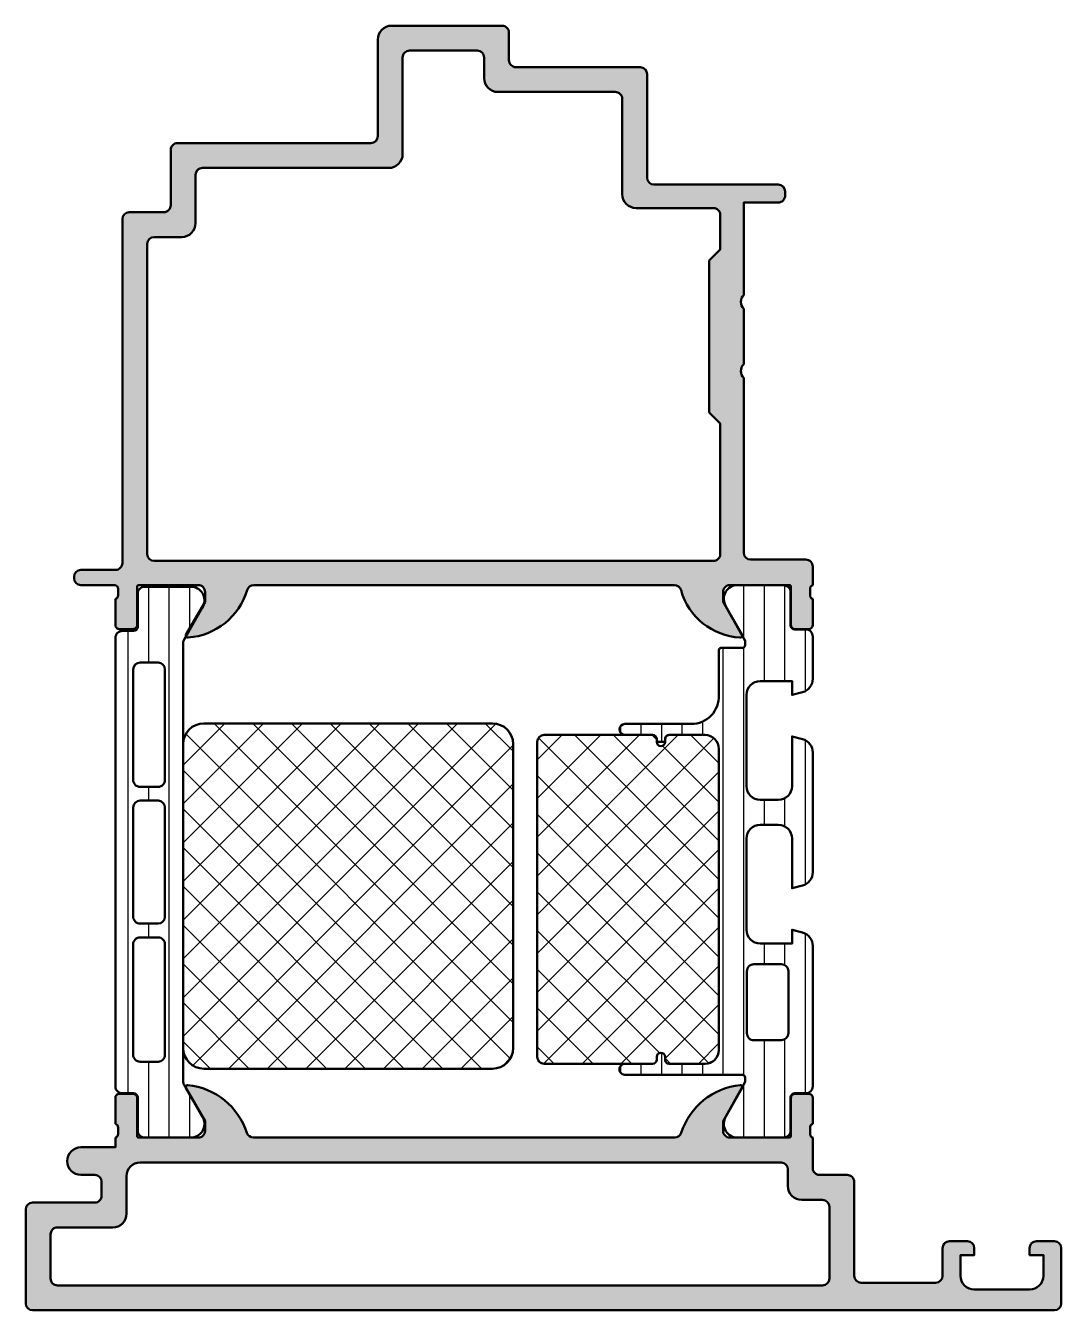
# Model space of a CAD drawing. Extents: x 0 to 75, y 0 to 93.
import ezdxf

# ---------------------------------------------------------------- set-up
doc = ezdxf.new("R2010")
doc.units = 0
for name, color, linetype, lineweight in [('0S-Alu contour', 7, 'Continuous', 50), ('0S-Alu hatch', 252, 'Continuous', 25), ('0S-Plastic contour', 254, 'Continuous', 50), ('0S-Plastic hatch', 253, 'Continuous', 25), ('0S-PT contour', 91, 'Continuous', 50), ('0S-PT hatch', 103, 'Continuous', 25)]:
    doc.layers.add(name, color=color, linetype=linetype, lineweight=lineweight)
pattern_1 = [(135, (0, 0), (-1.403165018917055, -1.403165018917055), []), (225, (0, 0), (1.403165018917055, -1.403165018917055), [])]
pattern_2 = [(90, (0, 0), (-1.4859, 0), [])]

# ---------------------------------------------------------------- blocks, each defined once
blk = doc.blocks.new('430200__979C007E_B01A_449A_A375_0BBC5652DAAC_')
at = {"layer": '0S-Alu hatch'}
h = blk.add_hatch(color=256, dxfattribs=at)
edge = h.paths.add_edge_path()
edge.add_arc((10.99997020338121, 83.99999452250694), 0.500000000000071, 89.99999999999511, 180)
edge.add_line((10.49997020338114, 83.99999452250698), (10.49997020338125, 79.99999689858555))
edge.add_ellipse((9.99997020338128, 79.99999689858556), major_axis=(-0.4999999999999716, 0), ratio=1, start_angle=89.99999999999511, end_angle=180, ccw=False)
edge.add_line((9.999970203381238, 79.4999968985856), (7.499970203379518, 79.49999689858564))
edge.add_arc((7.499970203379689, 78.9999968985856), 0.5000000000000427, 90.00000000001953, 180)
edge.add_line((6.999970203379646, 78.9999968985856), (6.99997020337966, 54.10003776919044))
edge.add_ellipse((6.499970203379575, 54.10003776919059), major_axis=(-0.5000000000000853, 0), ratio=1, start_angle=89.99999999998369, end_angle=180, ccw=False)
edge.add_line((6.499970203379433, 53.6000377691905), (3.999946203141007, 53.6000377691905))
edge.add_arc((3.999946203141007, 53.10003776919058), 0.499999999999929, 90, 180)
edge.add_line((3.499946203141078, 53.10003776919058), (3.499946203141092, 52.99999452250558))
edge.add_arc((3.999946203141007, 52.99999452250554), 0.499999999999929, 180, 269.9999999999968)
edge.add_line((3.999946203140979, 52.49999452250562), (6.492283576885441, 52.49999452250562))
edge.add_ellipse((6.413447130342404, 52.23247393051249), major_axis=(-0.2788950563274324, 0), ratio=1, start_angle=178.8354106259059, end_angle=253.58012358050928, ccw=False)
edge.add_line((6.692284576885451, 52.22680552251414), (6.692284576885455, 51.77321152251412))
edge.add_ellipse((6.413416481242308, 51.76755086303707), major_axis=(-0.2789255417371291, 0), ratio=1, start_angle=106.42459455535189, end_angle=181.1628700728853, ccw=False)
edge.add_line((6.492283576885455, 51.50000752251415), (6.492283576885441, 49.61999652250565))
edge.add_arc((6.792283576885481, 49.61999652250566), 0.3000000000000256, 180, 270.0000000000027)
edge.add_line((6.792283576885495, 49.31999652250564), (7.772257895928234, 49.31999652250562))
edge.add_arc((7.772257895928248, 49.61999652250561), 0.3000000000000043, 269.9999999999973, 360)
edge.add_line((8.072257895928251, 49.61999652250561), (8.072257895928232, 52.37999452250561))
edge.add_ellipse((8.192250266533703, 52.37999452250559), major_axis=(-0.1199923706054733, 0), ratio=1, start_angle=270, end_angle=360, ccw=False)
edge.add_line((8.192250266533703, 52.49998689311107), (12.49227594749093, 52.49998689311109))
edge.add_ellipse((12.49229138458409, 52.00000233038163), major_axis=(-0.4999845629677774, 0), ratio=1, start_angle=179.9991052558096, end_angle=270.0017690151891, ccw=False)
edge.add_line((12.9922759474909, 51.99999452250665), (12.99227594749092, 51.29998994486891))
edge.add_line((12.99227594749092, 51.29998994486891), (11.60403131858468, 48.8954718174275))
edge.add_arc((11.72787726737123, 48.83756328968648), 0.1367158243071119, 154.9399071397933, 284.928266631359)
edge.add_arc((11.41329615687943, 53.51625998439954), 4.823498731231913, 274.1587439554682, 343.4516124387958)
edge.add_ellipse((16.51629309892171, 51.99999452250605), major_axis=(-0.4999999999996334, 0), ratio=1, start_angle=270, end_angle=343.45161243879534, ccw=False)
edge.add_line((16.51629309892171, 52.49999452250567), (46.97895615396928, 52.49999452250571))
edge.add_ellipse((46.97895615396932, 51.99999452250584), major_axis=(-0.4999999999998721, 0), ratio=1, start_angle=195.5026065570997, end_angle=270.0000000000049, ccw=False)
edge.add_arc((51.97793307215786, 53.38657842917775), 4.687714830137119, 195.5026065570952, 266.9579243877493)
edge.add_arc((51.76728355279265, 48.83513971683902), 0.135158616301023, 253.6162103230132, 386.5152777472297)
edge.add_line((51.88822555767927, 48.89547944682195), (50.49998092877302, 51.29999757426335))
edge.add_line((50.49998092877302, 51.29999757426335), (50.49998092877302, 52.00000215190007))
edge.add_ellipse((50.99996549167984, 52.00000995977607), major_axis=(-0.4999845629677895, 0), ratio=1, start_angle=-90.00176901519148, end_angle=0.000894744190475194, ccw=False)
edge.add_line((50.99998092877303, 52.49999452250555), (55.299998772261, 52.50000197854602))
edge.add_ellipse((55.29999898033569, 52.38000197854621), major_axis=(-0.1200000000000002, 0), ratio=1, start_angle=180, end_angle=270.0000993483455, ccw=False)
edge.add_line((55.41999898033569, 52.38000197854621), (55.41999898033569, 49.62000415190008))
edge.add_arc((55.7199989803357, 49.62000415190007), 0.2999999999999971, 180, 270)
edge.add_line((55.7199989803357, 49.32000415190007), (56.69997329937848, 49.32000415190007))
edge.add_arc((56.69997329937847, 49.62000415190008), 0.3000000000000114, 270.0000000000013, 360)
edge.add_line((56.99997329937848, 49.62000415190008), (56.99997329937849, 51.50001515190858))
edge.add_ellipse((57.07884039502166, 51.76755849243154), major_axis=(-0.2789255417371599, 0), ratio=1, start_angle=-1.1628700728862214, end_angle=73.57540544464422, ccw=False)
edge.add_line((56.79997229937849, 51.77321915190859), (56.79997229937849, 52.22681315190858))
edge.add_ellipse((57.07880974592153, 52.23248155990695), major_axis=(-0.2788950563274377, 0), ratio=1, start_angle=-73.58012358050507, end_angle=1.16458937409692, ccw=False)
edge.add_line((56.99997329937848, 52.50000215190008), (56.99997020337954, 53.84999452250581))
edge.add_arc((56.49997020337957, 53.84999452250578), 0.4999999999999716, 0, 90.00000000000325)
edge.add_line((56.49997020337954, 54.34999452250576), (52.49997020337954, 54.34999452250576))
edge.add_ellipse((52.49997020337954, 54.84999452250575), major_axis=(-0.5, 0), ratio=1, start_angle=0, end_angle=90, ccw=False)
edge.add_line((51.99997020337954, 54.84999452250575), (51.99997020337954, 67.49999452250567))
edge.add_ellipse((52.52499715737217, 67.99999452250567), major_axis=(-0.7250195186467593, 0), ratio=1, start_angle=-43.60134995159302, end_angle=43.60134995159302, ccw=False)
edge.add_line((51.99997020337954, 68.49999452250567), (51.99997020337954, 72.49996705668546))
edge.add_ellipse((52.52499715737217, 72.99996705668546), major_axis=(-0.7250195186467593, 0), ratio=1, start_angle=-43.60134995159302, end_angle=43.60134995159302, ccw=False)
edge.add_line((51.99997020337954, 73.49996705668546), (51.99997020337954, 80.19999452250578))
edge.add_line((51.99997020337954, 80.19999452250578), (54.49997020337954, 80.19999452250578))
edge.add_arc((54.4999702033796, 80.69999452250572), 0.4999999999999432, 269.9999999999935, 360)
edge.add_line((54.99997020337954, 80.69999452250572), (54.99997020337954, 80.99999452250562))
edge.add_arc((54.49997020337951, 80.99999452250565), 0.5000000000000285, 0, 89.99999999999675)
edge.add_line((54.49997020337954, 81.49999452250566), (45.49997020337943, 81.49999452250566))
edge.add_ellipse((45.49997020337948, 81.99999452250562), major_axis=(-0.4999999999999432, 0), ratio=1, start_angle=0, end_angle=89.99999999999352, ccw=False)
edge.add_line((44.99997020337954, 81.99999452250562), (44.99997020337954, 89.49999452250567))
edge.add_arc((44.49997020337954, 89.49999452250567), 0.5, 0, 90)
edge.add_line((44.49997020337954, 89.99999452250567), (35.4999492548985, 89.99999452250573))
edge.add_ellipse((35.49994925489844, 90.49999452250579), major_axis=(-0.500000000000057, 0), ratio=1, start_angle=0, end_angle=90.00000000000648, ccw=False)
edge.add_line((34.99994925489839, 90.49999452250579), (34.99994925489838, 92.49999410449628))
edge.add_arc((34.49994925489832, 92.49999410449622), 0.500000000000057, 0, 90.0000000000057)
edge.add_line((34.49994925489827, 92.99999410449627), (26.49997020337944, 92.99999410449627))
edge.add_arc((26.49997020337943, 91.99999410449628), 1, 89.99999999999959, 180)
edge.add_line((25.49997020337943, 91.9999941044963), (25.49997020337943, 84.99999452250692))
edge.add_ellipse((24.99997020337954, 84.99999452250692), major_axis=(-0.4999999999998935, 0), ratio=1, start_angle=90, end_angle=180, ccw=False)
edge.add_line((24.99997020337954, 84.49999452250702), (10.99997020338125, 84.49999452250704))
edge = h.paths.add_edge_path()
edge.add_line((12.79997020338107, 82.69999452250703), (26.29997020337949, 82.69999452250708))
edge.add_arc((26.29997020337949, 83.69999452250707), 1, 270, 360)
edge.add_line((27.29997020337949, 83.69999452250707), (27.2999702033795, 90.69999410449661))
edge.add_ellipse((27.79997020337925, 90.6999941044966), major_axis=(-0.4999999999997442, 0), ratio=1, start_angle=269.9999999999854, end_angle=360, ccw=False)
edge.add_line((27.79997020337937, 91.19999410449633), (32.69994925489831, 91.1999941044962))
edge.add_ellipse((32.69994925489833, 90.69999410449613), major_axis=(-0.5000000000000924, 0), ratio=1, start_angle=180, end_angle=270.00000000000244, ccw=False)
edge.add_line((33.19994925489842, 90.69999410449613), (33.19994925489873, 89.19999452250552))
edge.add_arc((34.19994925489877, 89.1999945225057), 1.000000000000049, 180, 270)
edge.add_line((34.19994925489877, 88.19999452250568), (42.69997020337958, 88.19999452250568))
edge.add_ellipse((42.69997020337961, 87.6999945225057), major_axis=(-0.4999999999999716, 0), ratio=1, start_angle=180, end_angle=270.00000000000324, ccw=False)
edge.add_line((43.19997020337958, 87.6999945225057), (43.19997020337958, 80.79999452250568))
edge.add_arc((44.19997020337958, 80.79999452250568), 1, 180, 270.0000000000004)
edge.add_line((44.19997020337959, 79.79999452250568), (49.79997020337938, 79.79999452250574))
edge.add_ellipse((49.79997020337943, 79.29999452250568), major_axis=(-0.500000000000057, 0), ratio=1, start_angle=180, end_angle=270.0000000000065, ccw=False)
edge.add_line((50.29997020337949, 79.29999452250568), (50.29997020337938, 76.79998653952428))
edge.add_line((50.29997020337938, 76.79998653952428), (49.49997020337942, 75.99998653952478))
edge.add_line((49.49997020337942, 75.99998653952478), (49.49997020337931, 64.999980541162))
edge.add_line((49.49997020337931, 64.999980541162), (50.29997020337938, 64.19998054116245))
edge.add_line((50.29997020337938, 64.19998054116245), (50.29997020337961, 54.74999452250576))
edge.add_ellipse((49.79997020337961, 54.74999452250576), major_axis=(-0.5, 0), ratio=1, start_angle=89.9999999999992, end_angle=180, ccw=False)
edge.add_line((49.7999702033796, 54.24999452250576), (9.299970203379615, 54.24999452250575))
edge.add_ellipse((9.299970203379615, 54.74999452250575), major_axis=(-0.5, 0), ratio=1, start_angle=0, end_angle=90, ccw=False)
edge.add_line((8.799970203379615, 54.74999452250575), (8.799970203379502, 77.19999689858528))
edge.add_ellipse((9.299970203379587, 77.19999689858544), major_axis=(-0.5000000000000853, 0), ratio=1, start_angle=270.00000000001137, end_angle=360, ccw=False)
edge.add_line((9.299970203379488, 77.69999689858552), (11.29997020338139, 77.69999689858552))
edge.add_arc((11.2999702033814, 78.69999689858552), 1, 269.9999999999996, 360)
edge.add_line((12.2999702033814, 78.69999689858551), (12.29997020338118, 82.19999452250696))
edge.add_ellipse((12.79997020338119, 82.19999452250703), major_axis=(-0.5, 0), ratio=1, start_angle=270.00000000001387, end_angle=360, ccw=False)
at = {"layer": '0S-Alu contour', "color": 7}
for points in [[(34.49994925489827, 92.99999410449627), (26.49997020337944, 92.99999410449627)], [(34.99994925489839, 90.49999452250579), (34.99994925489838, 92.49999410449628)], [(25.49997020337943, 91.9999941044963), (25.49997020337943, 84.99999452250692)], [(27.79997020337937, 91.19999410449633), (32.69994925489831, 91.1999941044962)], [(27.29997020337949, 83.69999452250707), (27.2999702033795, 90.69999410449661)], [(33.19994925489842, 90.69999410449613), (33.19994925489873, 89.19999452250552)], [(44.49997020337954, 89.99999452250567), (35.4999492548985, 89.99999452250573)], [(44.99997020337954, 81.99999452250562), (44.99997020337954, 89.49999452250567)], [(34.19994925489877, 88.19999452250568), (42.69997020337958, 88.19999452250568)], [(43.19997020337958, 87.6999945225057), (43.19997020337958, 80.79999452250568)], [(10.49997020338114, 83.99999452250698), (10.49997020338125, 79.99999689858555)], [(24.99997020337954, 84.49999452250702), (10.99997020338125, 84.49999452250704)], [(12.2999702033814, 78.69999689858551), (12.29997020338118, 82.19999452250696)], [(12.79997020338107, 82.69999452250703), (26.29997020337949, 82.69999452250708)], [(54.49997020337954, 81.49999452250566), (45.49997020337943, 81.49999452250566)], [(54.99997020337954, 80.69999452250572), (54.99997020337954, 80.99999452250562)], [(51.99997020337954, 73.49996705668546), (51.99997020337954, 80.19999452250578), (54.49997020337954, 80.19999452250578)], [(9.999970203381238, 79.4999968985856), (7.499970203379518, 79.49999689858564)], [(44.19997020337959, 79.79999452250568), (49.79997020337938, 79.79999452250574)], [(50.29997020337949, 79.29999452250568), (50.29997020337938, 76.79998653952428), (49.49997020337942, 75.99998653952478), (49.49997020337931, 64.999980541162), (50.29997020337938, 64.19998054116245), (50.29997020337961, 54.74999452250576)], [(6.999970203379646, 78.9999968985856), (6.99997020337966, 54.10003776919044)], [(8.799970203379615, 54.74999452250575), (8.799970203379502, 77.19999689858528)], [(9.299970203379488, 77.69999689858552), (11.29997020338139, 77.69999689858552)], [(51.99997020337954, 68.49999452250567), (51.99997020337954, 72.49996705668546)], [(51.99997020337954, 54.84999452250575), (51.99997020337954, 67.49999452250567)], [(49.7999702033796, 54.24999452250576), (9.299970203379615, 54.24999452250575)], [(56.49997020337954, 54.34999452250576), (52.49997020337954, 54.34999452250576)], [(3.499946203141078, 53.10003776919058), (3.499946203141092, 52.99999452250558)], [(6.499970203379433, 53.6000377691905), (3.999946203141007, 53.6000377691905)], [(56.99997329937848, 52.50000215190008), (56.99997020337954, 53.84999452250581)], [(3.999946203140979, 52.49999452250562), (6.492283576885441, 52.49999452250562)], [(6.692284576885451, 52.22680552251414), (6.692284576885455, 51.77321152251412)], [(8.072257895928251, 49.61999652250561), (8.072257895928232, 52.37999452250561)], [(8.192250266533703, 52.49998689311107), (12.49227594749093, 52.49998689311109)], [(16.51629309892171, 52.49999452250567), (46.97895615396928, 52.49999452250571)], [(50.99998092877303, 52.49999452250555), (55.299998772261, 52.50000197854602)], [(55.41999898033569, 52.38000197854621), (55.41999898033569, 49.62000415190008)], [(56.79997229937849, 51.77321915190859), (56.79997229937849, 52.22681315190858)], [(6.492283576885455, 51.50000752251415), (6.492283576885441, 49.61999652250565)], [(12.9922759474909, 51.99999452250665), (12.99227594749092, 51.29998994486891), (11.60403131858468, 48.8954718174275)], [(51.88822555767927, 48.89547944682195), (50.49998092877302, 51.29999757426335), (50.49998092877302, 52.00000215190007)], [(56.99997329937848, 49.62000415190008), (56.99997329937849, 51.50001515190858)], [(6.792283576885495, 49.31999652250564), (7.772257895928234, 49.31999652250562)], [(55.7199989803357, 49.32000415190007), (56.69997329937848, 49.32000415190007)]]:
    blk.add_lwpolyline(points, dxfattribs=at)
for centre, radius, start, end in [((26.49997020337943, 91.99999410449628), 1, 89.99999999999959, 180), ((34.49994925489832, 92.49999410449622), 0.500000000000057, 0, 90.0000000000057), ((44.49997020337954, 89.49999452250567), 0.5, 0, 90), ((34.19994925489877, 89.1999945225057), 1.000000000000049, 180, 270), ((10.99997020338121, 83.99999452250694), 0.500000000000071, 89.99999999999511, 180), ((26.29997020337949, 83.69999452250707), 1, 270, 0), ((54.49997020337951, 80.99999452250565), 0.5000000000000285, 0, 89.99999999999675), ((44.19997020337958, 80.79999452250568), 1, 180, 270.0000000000004), ((54.4999702033796, 80.69999452250572), 0.4999999999999432, 269.9999999999935, 0), ((7.499970203379689, 78.9999968985856), 0.5000000000000427, 90.00000000001953, 180), ((11.2999702033814, 78.69999689858552), 1, 269.9999999999996, 0), ((56.49997020337957, 53.84999452250578), 0.4999999999999716, 0, 90.00000000000325), ((3.999946203141007, 53.10003776919058), 0.499999999999929, 90, 180), ((3.999946203141007, 52.99999452250554), 0.499999999999929, 180, 269.9999999999968), ((11.41329615687943, 53.51625998439954), 4.823498731231913, 274.1587439554682, 343.4516124387958), ((51.97793307215786, 53.38657842917775), 4.687714830137119, 195.5026065570952, 266.9579243877493), ((6.792283576885481, 49.61999652250566), 0.3000000000000256, 180, 270.0000000000027), ((7.772257895928248, 49.61999652250561), 0.3000000000000043, 269.9999999999973, 0), ((55.7199989803357, 49.62000415190007), 0.2999999999999971, 180, 270), ((56.69997329937847, 49.62000415190008), 0.3000000000000114, 270.0000000000013, 0), ((11.72787726737123, 48.83756328968648), 0.1367158243071119, 154.9399071397933, 284.928266631359), ((51.76728355279265, 48.83513971683902), 0.135158616301023, 253.6162103230132, 26.51527774722968)]:
    blk.add_arc(centre, radius, start, end, dxfattribs=at)
at = {"layer": '0S-Alu contour', "color": 7, "extrusion": (0, 0, -1)}
for centre, radius, start, end in [((-27.79997020337925, 90.6999941044966), 0.4999999999997442, 0, 90.00000000001462), ((-32.69994925489833, 90.69999410449613), 0.5000000000000924, 89.99999999999756, 180), ((-35.49994925489844, 90.49999452250579), 0.500000000000057, 269.9999999999935, 0), ((-42.69997020337961, 87.6999945225057), 0.4999999999999716, 89.99999999999675, 180), ((-24.99997020337954, 84.99999452250692), 0.4999999999998935, 180, 270), ((-12.79997020338119, 82.19999452250703), 0.5, 0, 89.99999999998616), ((-45.49997020337948, 81.99999452250562), 0.4999999999999432, 270.0000000000065, 0), ((-9.99997020338128, 79.99999689858556), 0.4999999999999716, 180, 270.0000000000049), ((-49.79997020337943, 79.29999452250568), 0.500000000000057, 89.99999999999349, 180), ((-9.299970203379587, 77.19999689858544), 0.5000000000000853, 0, 89.99999999998862), ((-52.52499715737217, 72.99996705668546), 0.7250195186467593, 316.398650048407, 43.60134995159298), ((-52.52499715737217, 67.99999452250567), 0.7250195186467593, 316.398650048407, 43.60134995159298), ((-6.499970203379575, 54.10003776919059), 0.5000000000000853, 180, 270.0000000000163), ((-9.299970203379615, 54.74999452250575), 0.5, 270, 0), ((-49.79997020337961, 54.74999452250576), 0.5, 180, 270.0000000000008), ((-52.49997020337954, 54.84999452250575), 0.5, 270, 0), ((-6.413447130342404, 52.23247393051249), 0.2788950563274324, 106.4198764194907, 181.1645893740941), ((-8.192250266533703, 52.37999452250559), 0.1199923706054733, 0, 90), ((-12.49229138458409, 52.00000233038163), 0.4999845629677774, 89.99823098481087, 180.0008947441905), ((-16.51629309892171, 51.99999452250605), 0.4999999999996334, 16.54838756120466, 90), ((-46.97895615396932, 51.99999452250584), 0.4999999999998721, 89.99999999999511, 164.4973934429003), ((-50.99996549167984, 52.00000995977607), 0.4999845629677895, 359.9991052558095, 90.00176901519157), ((-55.29999898033569, 52.38000197854621), 0.1200000000000002, 89.99990065165453, 180), ((-57.07880974592153, 52.23248155990695), 0.2788950563274378, 358.8354106259031, 73.58012358050505), ((-6.413416481242308, 51.76755086303707), 0.2789255417371291, 178.8371299271147, 253.5754054446481), ((-57.07884039502166, 51.76755849243154), 0.2789255417371599, 286.4245945553559, 1.162870072886224)]:
    blk.add_arc(centre, radius, start, end, dxfattribs=at)
blk = doc.blocks.new('430210__F0BE45FF_2A28_4E9E_BE11_847EA6BF73C6_')
at = {"layer": '0S-Alu hatch'}
h = blk.add_hatch(color=256, dxfattribs=at)
edge = h.paths.add_edge_path()
edge.add_arc((0.5000187241533496, 0.5000015256760056), 0.50000152567834, 180.0001748298294, 269.9998251709211)
edge.add_line((0.5000171984771669, 0), (74.49999999999994, 0))
edge.add_arc((74.49999999999989, 0.5000000000000498), 0.5000000000000498, 270.0000000000065, 360)
edge.add_line((74.99999999999994, 0.5000000000000498), (75.00000000000006, 4.500003639357033))
edge.add_arc((74.49996948242213, 4.499973121779114), 0.5000305185091918, 0.0034968434056635, 89.99650315717567)
edge.add_line((74.49999999999505, 5.000003639357041), (73.19998168944818, 5.000003639356978))
edge.add_arc((73.19996642949978, 4.500034153617221), 0.4999694859726372, 89.99825123199821, 180.0078688569588)
edge.add_line((72.69999694824226, 4.499965489077006), (72.69999694824259, 4.000003639356862))
edge.add_line((72.69999694824259, 4.000003639356862), (73.69999694824213, 4.000003639357033))
edge.add_line((73.69999694824213, 4.000003639357033), (73.6999969482427, 2.500003639357189))
edge.add_ellipse((72.69996548860193, 2.500035098997963), major_axis=(-1.000031460135605, 0), ratio=1, start_angle=90.00180244786429, end_angle=179.9981975521923, ccw=False)
edge.add_line((72.69999694824145, 1.500003639357196), (68.69999694823179, 1.500003639356989))
edge.add_ellipse((68.69999694824207, 2.500003639386371), major_axis=(-1.000000000029381, 0), ratio=1, start_angle=-0.0004371304394226172, end_angle=89.99999999941048, ccw=False)
edge.add_line((67.69999694824178, 2.500011268751799), (67.69999694824281, 4.000003639356934))
edge.add_line((67.69999694824281, 4.000003639356934), (68.69999694824213, 4.000003639357316))
edge.add_line((68.69999694824213, 4.000003639357316), (68.69999694824213, 4.500003639357316))
edge.add_arc((68.19996643066435, 4.499973121779028), 0.5000305185090497, 0.0034968434056635, 89.99650315719192)
edge.add_line((68.19999694823713, 5.000003639356813), (66.89999389648398, 5.000003639357089))
edge.add_arc((66.9000020584413, 4.499995477399986), 0.5000081620237196, 90.00093527614715, 179.999064723801)
edge.add_line((66.39999389648419, 4.500003639357763), (66.39999389648432, 2.500003639357771))
edge.add_ellipse((65.89996337890571, 2.500034156936038), major_axis=(-0.5000305185098739, 0), ratio=1, start_angle=90.00349684281127, end_angle=179.9965031565945, ccw=False)
edge.add_line((65.89999389647852, 2.00000363935743), (60.50000000000017, 2.000003639357146))
edge.add_ellipse((60.50000816195767, 2.500011801314883), major_axis=(-0.5000081620243533, 0), ratio=1, start_angle=0.0009352761990157887, end_angle=89.99906472383248, ccw=False)
edge.add_line((59.99999999999993, 2.500003639357105), (59.99999999999994, 9.30000669111523))
edge.add_arc((59.50001525855675, 9.300021949438667), 0.4999847416760091, 359.9982514715724, 450.0000000006009)
edge.add_line((59.50001525855151, 9.800006691114676), (57.50000762938967, 9.80000669111463))
edge.add_ellipse((57.49999237130399, 10.29999143284988), major_axis=(-0.4999847419680705, 0), ratio=1, start_angle=0.0008742896432067937, end_angle=90.00174850118287, ccw=False)
edge.add_line((57.00000762939414, 10.29998380346627), (56.9999732993785, 12.50000363935668))
edge.add_ellipse((57.07880974592151, 12.76752423134994), major_axis=(-0.2788950563275627, 0), ratio=1, start_angle=-1.1645893740691236, end_angle=73.58012358052179, ccw=False)
edge.add_line((56.79997229937833, 12.77319263934818), (56.79997229937857, 13.22678663934859))
edge.add_ellipse((57.07884039502153, 13.23244729882557), major_axis=(-0.2789255417369429, 0), ratio=1, start_angle=-73.57540544465832, end_angle=1.1628700728704757, ccw=False)
edge.add_line((56.99997329937848, 13.49999063934833), (56.9999732993786, 15.38000163935656))
edge.add_arc((56.69997329937834, 15.38000163935658), 0.3000000000002529, 0, 89.99999999998506)
edge.add_line((56.69997329937842, 15.68000163935683), (55.71999898033566, 15.68000163935687))
edge.add_arc((55.71999898033562, 15.38000163935684), 0.3000000000000274, 89.99999999999324, 180)
edge.add_line((55.4199989803356, 15.38000163935684), (55.41999898033584, 12.62000363935692))
edge.add_ellipse((55.29999898033605, 12.62000363935687), major_axis=(-0.1199999999997772, 0), ratio=1, start_angle=90, end_angle=180, ccw=False)
edge.add_line((55.29999898033605, 12.5000036393571), (50.99998092877291, 12.50000363935733))
edge.add_ellipse((50.99997060866233, 12.99999331924665), major_axis=(-0.4999896799958245, 0), ratio=1, start_angle=-0.001182622279827683, end_angle=90.00118262197037, ccw=False)
edge.add_line((50.49998092877301, 13.00000363935724), (50.49998092877348, 13.70000058759973))
edge.add_line((50.49998092877348, 13.70000058759973), (51.88822555767949, 16.10452634443516))
edge.add_arc((51.76126084461767, 16.16120783511873), 0.1390425465423611, 335.9423438028415, 455.631682767465)
edge.add_arc((52.23828222420859, 11.32371282553575), 5.000000000000168, 95.63168276745257, 162.2550624251312)
edge.add_ellipse((46.99995719539453, 13.00000363935724), major_axis=(-0.500000000000028, 0), ratio=1, start_angle=89.9999999999992, end_angle=162.2550624251308, ccw=False)
edge.add_line((46.99995719539452, 12.50000363935722), (16.49234549921854, 12.50000363935686))
edge.add_ellipse((16.49234549921852, 13.00000363935687), major_axis=(-0.500000000000016, 0), ratio=1, start_angle=17.744937574865276, end_angle=90.00000000000239, ccw=False)
edge.add_arc((11.25402047040438, 11.32371282553575), 5.000000000000144, 17.74493757486478, 84.36831723254684)
edge.add_arc((11.73104184999558, 16.1612078351186), 0.1390425465424376, 84.36831723263236, 204.0576561971473)
edge.add_line((11.60407713693366, 16.10452634443502), (12.99232176583992, 13.70000058759938))
edge.add_line((12.99232176583992, 13.70000058759938), (12.99232176583978, 13.00000363935707))
edge.add_ellipse((12.49233208595, 12.99999331924691), major_axis=(-0.4999896799962863, 0), ratio=1, start_angle=89.9988173780215, end_angle=180.0011826219717, ccw=False)
edge.add_line((12.49232176583935, 12.50000363935713), (8.192303714277202, 12.50000363935707))
edge.add_ellipse((8.192303714277173, 12.62000363935678), major_axis=(-0.119999999999715, 0), ratio=1, start_angle=0, end_angle=90.00000000001359, ccw=False)
edge.add_line((8.072303714277458, 12.62000363935678), (8.07230371427731, 15.38000163935702))
edge.add_arc((7.77230371427747, 15.38000163935701), 0.2999999999998408, 0, 90.00000000000273)
edge.add_line((7.772303714277455, 15.68000163935685), (6.792329395234943, 15.68000163935679))
edge.add_arc((6.792329395234858, 15.38000163935637), 0.3000000000004146, 89.99999999998371, 180)
edge.add_line((6.492329395234444, 15.38000163935637), (6.492329395234762, 13.49999063934835))
edge.add_ellipse((6.413462299591429, 13.23244729882546), major_axis=(-0.2789255417371496, 0), ratio=1, start_angle=178.8371299270794, end_angle=253.5754054446101, ccw=False)
edge.add_line((6.692330395234594, 13.22678663934823), (6.692330395234591, 12.77319263934839))
edge.add_ellipse((6.413492948691697, 12.7675242313499), major_axis=(-0.2788950563272838, 0), ratio=1, start_angle=106.4198764195121, end_angle=181.1645893741214, ccw=False)
edge.add_line((6.492329395234791, 12.50000363935696), (6.492329395234776, 11.80000305175778))
edge.add_line((6.492329395234776, 11.80000305175778), (4.000017198477294, 11.80000305175778))
edge.add_arc((4.000017198477991, 10.80000247955352), 1.000000572204259, 90.00000000003989, 269.9999344301847)
edge.add_line((4.000016054068169, 9.800001907349921), (5.000017770681921, 9.800000762938822))
edge.add_ellipse((5.000017198477351, 9.30000076293913), major_axis=(-0.5000000000000201, 0), ratio=1, start_angle=180, end_angle=269.9999344301863, ccw=False)
edge.add_line((5.500017198477371, 9.30000076293913), (5.500017198477451, 8.300000190734865))
edge.add_ellipse((5.000018880849538, 8.29999850836277), major_axis=(-0.4999983176307435, 0), ratio=1, start_angle=89.99980721371111, end_angle=180.000192786551, ccw=False)
edge.add_line((5.000017198477451, 7.800000190734858), (0.5000171984771243, 7.800000190734862))
edge.add_arc((0.5000188644719544, 7.299998524740233), 0.500001665997405, 90.00019090830882, 179.9998090904089)
edge.add_line((1.71984773251e-05, 7.300000190746253), (1.71984773374e-05, 0.5000000000000107))
edge = h.paths.add_edge_path()
edge.add_line((2.300016435537884, 6), (6.300016435537884, 6))
edge.add_arc((6.300016435537884, 7), 1, 270, 360)
edge.add_line((7.300016435537884, 7), (7.300016435537887, 9.700000587599355))
edge.add_ellipse((8.300016435537898, 9.700000587599355), major_axis=(-1.00000000000001, 0), ratio=1, start_angle=270.00000000000165, end_angle=360, ccw=False)
edge.add_line((8.30001643553787, 10.70000058759936), (54.70000762939413, 10.70000058759936))
edge.add_ellipse((54.70000762939413, 10.20000058759936), major_axis=(-0.5, 0), ratio=1, start_angle=180, end_angle=270, ccw=False)
edge.add_line((55.20000762939414, 10.20000058759936), (55.20000762939414, 9.000003639357168))
edge.add_arc((56.20000762939414, 9.000003639357168), 1.000000000000007, 180, 269.9999999999984)
edge.add_line((56.20000762939412, 8.000003639357164), (57.70000457854976, 8.000003639357132))
edge.add_ellipse((57.70000457854974, 7.500003639357124), major_axis=(-0.5000000000000071, 0), ratio=1, start_angle=180, end_angle=269.9999999999984, ccw=False)
edge.add_line((58.20000457854975, 7.500003639265829), (58.20000457760031, 2.299999952316287))
edge.add_ellipse((57.7000045776003, 2.299999952316287), major_axis=(-0.5000000000000038, 0), ratio=1, start_angle=90.0000000000008, end_angle=180, ccw=False)
edge.add_line((57.7000045776003, 1.799999952316284), (2.300016435537855, 1.799999952316291))
edge.add_ellipse((2.300015271342516, 2.299998788120909), major_axis=(-0.4999988358059735, 0), ratio=1, start_angle=-0.00013340742549416973, end_angle=90.00013340726957, ccw=False)
edge.add_line((1.800016435537898, 2.299999952316375), (1.800016435537884, 5.500000000002231))
edge.add_ellipse((2.300014992644904, 5.50000144289298), major_axis=(-0.4999985571091017, 0), ratio=1, start_angle=-90.0001653438332, end_angle=0.00016534357740738415, ccw=False)
at = {"layer": '0S-Alu contour', "color": 7}
for points in [[(11.60407713693366, 16.10452634443502), (12.99232176583992, 13.70000058759938), (12.99232176583978, 13.00000363935707)], [(50.49998092877301, 13.00000363935724), (50.49998092877348, 13.70000058759973), (51.88822555767949, 16.10452634443516)], [(6.492329395234444, 15.38000163935637), (6.492329395234762, 13.49999063934835)], [(7.772303714277455, 15.68000163935685), (6.792329395234943, 15.68000163935679)], [(8.072303714277458, 12.62000363935678), (8.07230371427731, 15.38000163935702)], [(55.4199989803356, 15.38000163935684), (55.41999898033584, 12.62000363935692)], [(56.69997329937842, 15.68000163935683), (55.71999898033566, 15.68000163935687)], [(56.99997329937848, 13.49999063934833), (56.9999732993786, 15.38000163935656)], [(6.692330395234594, 13.22678663934823), (6.692330395234591, 12.77319263934839)], [(56.79997229937833, 12.77319263934818), (56.79997229937857, 13.22678663934859)], [(6.492329395234791, 12.50000363935696), (6.492329395234776, 11.80000305175778), (4.000017198477294, 11.80000305175778)], [(12.49232176583935, 12.50000363935713), (8.192303714277202, 12.50000363935707)], [(46.99995719539452, 12.50000363935722), (16.49234549921854, 12.50000363935686)], [(55.29999898033605, 12.5000036393571), (50.99998092877291, 12.50000363935733)], [(57.00000762939414, 10.29998380346627), (56.9999732993785, 12.50000363935668)], [(8.30001643553787, 10.70000058759936), (54.70000762939413, 10.70000058759936)], [(4.000016054068169, 9.800001907349921), (5.000017770681921, 9.800000762938822)], [(7.300016435537884, 7), (7.300016435537887, 9.700000587599355)], [(55.20000762939414, 10.20000058759936), (55.20000762939414, 9.000003639357168)], [(59.50001525855151, 9.800006691114676), (57.50000762938967, 9.80000669111463)], [(5.500017198477371, 9.30000076293913), (5.500017198477451, 8.300000190734865)], [(59.99999999999993, 2.500003639357105), (59.99999999999994, 9.30000669111523)], [(5.000017198477451, 7.800000190734858), (0.5000171984771243, 7.800000190734862)], [(56.20000762939412, 8.000003639357164), (57.70000457854976, 8.000003639357132)], [(58.20000457854975, 7.500003639265829), (58.20000457760031, 2.299999952316287)], [(1.71984773251e-05, 7.300000190746253), (1.71984773374e-05, 0.5000000000000107)], [(2.300016435537884, 6), (6.300016435537884, 6)], [(1.800016435537898, 2.299999952316375), (1.800016435537884, 5.500000000002231)], [(68.19999694823713, 5.000003639356813), (66.89999389648398, 5.000003639357089)], [(74.49999999999505, 5.000003639357041), (73.19998168944818, 5.000003639356978)], [(66.39999389648419, 4.500003639357763), (66.39999389648432, 2.500003639357771)], [(67.69999694824178, 2.500011268751799), (67.69999694824281, 4.000003639356934), (68.69999694824213, 4.000003639357316), (68.69999694824213, 4.500003639357316)], [(72.69999694824226, 4.499965489077006), (72.69999694824259, 4.000003639356862), (73.69999694824213, 4.000003639357033), (73.6999969482427, 2.500003639357189)], [(74.99999999999994, 0.5000000000000498), (75.00000000000006, 4.500003639357033)], [(65.89999389647852, 2.00000363935743), (60.50000000000017, 2.000003639357146)], [(57.7000045776003, 1.799999952316284), (2.300016435537855, 1.799999952316291)], [(72.69999694824145, 1.500003639357196), (68.69999694823179, 1.500003639356989)], [(0.5000171984771669, 0), (74.49999999999994, 0)]]:
    blk.add_lwpolyline(points, dxfattribs=at)
for centre, radius, start, end in [((11.73104184999558, 16.1612078351186), 0.1390425465424376, 84.36831723263236, 204.0576561971473), ((11.25402047040438, 11.32371282553575), 5.000000000000144, 17.74493757486478, 84.36831723254684), ((52.23828222420859, 11.32371282553575), 5.000000000000168, 95.63168276745257, 162.2550624251312), ((51.76126084461767, 16.16120783511873), 0.1390425465423611, 335.9423438028415, 95.63168276746505), ((6.792329395234858, 15.38000163935637), 0.3000000000004146, 89.99999999998371, 180), ((7.77230371427747, 15.38000163935701), 0.2999999999998408, 0, 90.00000000000273), ((55.71999898033562, 15.38000163935684), 0.3000000000000274, 89.99999999999324, 180), ((56.69997329937834, 15.38000163935658), 0.3000000000002529, 0, 89.99999999998506), ((4.000017198477991, 10.80000247955352), 1.000000572204259, 90.00000000003989, 269.9999344301847), ((59.50001525855675, 9.300021949438667), 0.4999847416760091, 359.9982514715724, 90.00000000060092), ((56.20000762939414, 9.000003639357168), 1.000000000000007, 180, 269.9999999999984), ((0.5000188644719544, 7.299998524740233), 0.500001665997405, 90.00019090830882, 179.9998090904089), ((6.300016435537884, 7), 1, 270, 0), ((66.9000020584413, 4.499995477399986), 0.5000081620237196, 90.00093527614715, 179.999064723801), ((68.19996643066435, 4.499973121779028), 0.5000305185090497, 0.0034968434056635, 89.99650315719192), ((73.19996642949978, 4.500034153617221), 0.4999694859726372, 89.99825123199821, 180.0078688569588), ((74.49996948242213, 4.499973121779114), 0.5000305185091918, 0.0034968434056635, 89.99650315717567), ((0.5000187241533496, 0.5000015256760056), 0.50000152567834, 180.0001748298294, 269.9998251709211), ((74.49999999999989, 0.5000000000000498), 0.5000000000000498, 270.0000000000065, 0)]:
    blk.add_arc(centre, radius, start, end, dxfattribs=at)
at = {"layer": '0S-Alu contour', "color": 7, "extrusion": (0, 0, -1)}
for centre, radius, start, end in [((-6.413462299591429, 13.23244729882546), 0.2789255417371496, 106.4245945553899, 181.1628700729206), ((-57.07884039502153, 13.23244729882557), 0.2789255417369429, 358.8371299271295, 73.57540544465841), ((-6.413492948691697, 12.7675242313499), 0.2788950563272838, 178.8354106258786, 253.5801235804879), ((-8.192303714277173, 12.62000363935678), 0.119999999999715, 269.9999999999864, 0), ((-12.49233208595, 12.99999331924691), 0.4999896799962863, 179.9988173780283, 270.0011826219785), ((-16.49234549921852, 13.00000363935687), 0.500000000000016, 269.9999999999976, 342.2550624251347), ((-46.99995719539453, 13.00000363935724), 0.500000000000028, 197.7449375748693, 270.0000000000008), ((-50.99997060866233, 12.99999331924665), 0.4999896799958245, 269.9988173780296, 0.0011826222798784), ((-55.29999898033605, 12.62000363935687), 0.1199999999997772, 180, 270), ((-57.07880974592151, 12.76752423134994), 0.2788950563275627, 286.4198764194783, 1.164589374069069), ((-8.300016435537898, 9.700000587599355), 1.00000000000001, 0, 89.99999999999837), ((-54.70000762939413, 10.20000058759936), 0.5, 90, 180), ((-57.49999237130399, 10.29999143284988), 0.4999847419680705, 269.9982514988171, 359.9991257103568), ((-5.000017198477351, 9.30000076293913), 0.5000000000000201, 90.00006556981376, 180), ((-5.000018880849538, 8.29999850836277), 0.4999983176307435, 179.999807213449, 270.000192786289), ((-57.70000457854974, 7.500003639357124), 0.5000000000000071, 90.0000000000016, 180), ((-2.300014992644904, 5.50000144289298), 0.4999985571091018, 359.9998346564226, 90.00016534383327), ((-2.300015271342516, 2.299998788120909), 0.4999988358059735, 269.9998665927304, 0.0001334074255184), ((-57.7000045776003, 2.299999952316287), 0.5000000000000038, 180, 269.9999999999992), ((-60.50000816195767, 2.500011801314883), 0.5000081620243533, 270.0009352761675, 359.999064723801), ((-65.89996337890571, 2.500034156936038), 0.5000305185098739, 180.0034968434056, 269.9965031571887), ((-68.69999694824207, 2.500003639386371), 1.000000000029381, 270.0000000005895, 0.000437130439352), ((-72.69996548860193, 2.500035098997963), 1.000031460135605, 180.0018024478078, 269.9981975521357)]:
    blk.add_arc(centre, radius, start, end, dxfattribs=at)
blk = doc.blocks.new('430570__56AD6361_9ABE_49FE_ACBF_A295D1EBEDEF_')
at = {"layer": '0S-PT hatch'}
h = blk.add_hatch(dxfattribs=at)
h.set_pattern_fill('ANSI37', color=256, scale=0.625, angle=90, style=0)
h.set_pattern_definition(pattern_1)
edge = h.paths.add_edge_path()
edge.add_line((33.80238632050502, 42.49000363935698), (12.90235389557826, 42.49000363935697))
edge.add_arc((12.90235545690417, 40.99000207803155), 1.500001561326231, 90.00005963819488, 179.9999403579371)
edge.add_line((11.40235389557875, 40.99000363945873), (11.40235389557875, 18.99000363935697))
edge.add_arc((12.90235441297709, 18.99000415675532), 1.50000051739843, 180.0000197662889, 269.9999802368266)
edge.add_line((12.90235389557825, 17.49000363935698), (33.80238632050502, 17.49000363935697))
edge.add_arc((33.80238364527068, 18.99000631459131), 1.500002675236727, 270.0001021862424, 359.999897814315)
edge.add_line((35.30238632050502, 18.99000363937157), (35.30238632050502, 40.99000363935696))
edge.add_arc((33.80238260106287, 40.98999991991482), 1.500003719446766, 0.0001420731681082, 89.9998579281272)
at = {"layer": '0S-PT contour', "color": 7}
for points in [[(33.80238632050502, 42.49000363935698), (12.90235389557826, 42.49000363935697)], [(11.40235389557875, 40.99000363945873), (11.40235389557875, 18.99000363935697)], [(35.30238632050502, 18.99000363937157), (35.30238632050502, 40.99000363935696)], [(12.90235389557825, 17.49000363935698), (33.80238632050502, 17.49000363935697)]]:
    blk.add_lwpolyline(points, dxfattribs=at)
for centre, radius, start, end in [((12.90235545690417, 40.99000207803155), 1.500001561326231, 90.00005963819488, 179.9999403579371), ((33.80238260106287, 40.98999991991482), 1.500003719446766, 0.0001420731681082, 89.9998579281272), ((12.90235441297709, 18.99000415675532), 1.50000051739843, 180.0000197662889, 269.9999802368266), ((33.80238364527068, 18.99000631459131), 1.500002675236727, 270.0001021862424, 359.999897814315)]:
    blk.add_arc(centre, radius, start, end, dxfattribs=at)
blk = doc.blocks.new('284487__E8127C4D_6C71_4838_A0DD_4E5946B60EAC___B2D00313_FA80_408A_9BDA_5078C91FEB3A_')
at = {"layer": '0S-Plastic hatch'}
h = blk.add_hatch(dxfattribs=at)
h.set_pattern_fill('ANSI31', color=256, scale=0.4680000000000001, angle=45, style=0)
h.set_pattern_definition(pattern_2)
edge = h.paths.add_edge_path()
edge.add_ellipse((51.89996980170616, 16.85000365222554), major_axis=(-0.2000000000000455, 0), ratio=1, start_angle=180, end_angle=269.99999999996743, ccw=False)
edge.add_line((52.09996980170621, 16.85000365222548), (52.09996980170615, 16.54020689071716))
edge.add_line((52.09996980170615, 16.54020689071716), (50.71449175761046, 14.04045665222837))
edge.add_arc((51.55574440660179, 13.49982172695132), 0.9999960709244081, 147.2729839001637, 261.818391948107)
edge.add_line((51.41343375761056, 12.51000365222852), (54.88997525571005, 12.51000365222835))
edge.add_arc((54.88997789533508, 13.00999962966707), 0.4999959774456828, 269.9996975188198, 360.0003024817733)
edge.add_line((55.3899738727738, 13.01000226929726), (55.38964192237671, 15.41000065222811))
edge.add_ellipse((55.68964192237681, 15.41000065222825), major_axis=(-0.3000000000000966, 0), ratio=1, start_angle=270.00000000001626, end_angle=360, ccw=False)
edge.add_line((55.68964192237672, 15.71000065222835), (56.4999732407814, 15.71000065222829))
edge.add_arc((56.49997324078142, 16.21000065222838), 0.5000000000000906, 269.9999999999968, 359.9999878056732)
edge.add_line((56.9999732407815, 16.21000054581281), (56.99997328943618, 26.38102276788333))
edge.add_arc((55.99881161663785, 26.38023277080243), 1.001161984483901, 0.0452109688184296, 74.93720007260562)
edge.add_line((56.25899119778524, 27.34699639482317), (55.50001140042178, 27.54999932451033))
edge.add_line((55.50001140042178, 27.54999932451033), (55.50003428860503, 26.54999932451033))
edge.add_line((55.50003428860503, 26.54999932451033), (53.20001597805827, 26.54999932451044))
edge.add_ellipse((53.20012599887547, 27.55011392382987), major_axis=(-1.00011460537102, 0), ratio=1, start_angle=0.00674013653468819, end_angle=89.99369699386142, ccw=False)
edge.add_line((52.20001140042455, 27.54999627277368), (52.2000083486638, 34.15029804422026))
edge.add_ellipse((53.20011759948259, 34.15018039379245), major_axis=(-1.000109257738843, 0), ratio=1, start_angle=270.00630300613807, end_angle=359.99325986335714, ccw=False)
edge.add_line((53.20000757925368, 35.15028964547973), (54.50001522158936, 35.15028964547973))
edge.add_ellipse((54.49989710963646, 34.15015246407752), major_axis=(-1.000137188376469, 0), ratio=1, start_angle=180.0078588372284, end_angle=269.9932336118428, ccw=False)
edge.add_line((55.50003428860486, 34.15028964547922), (55.5000342886052, 30.55029577835727))
edge.add_line((55.5000342886052, 30.55029577835727), (56.25899119778466, 30.75322543321822))
edge.add_arc((55.99886619343069, 31.71999452686489), 1.001153084358505, 285.0597024764794, 359.9596735684652)
edge.add_line((57.00001902981597, 31.71928988634299), (57.00001902981592, 40.38127719103083))
edge.add_arc((55.9988264807746, 40.38048716958613), 1.001192860736494, 0.0452109688023067, 74.93720007260433)
edge.add_line((56.25901408596866, 41.34728060899969), (55.50003428860515, 41.55028353868696))
edge.add_line((55.50003428860515, 41.55028353868696), (55.50003428860486, 37.95028353869411))
edge.add_ellipse((54.49989710963663, 37.95042072009632), major_axis=(-1.000137188376308, 0), ratio=1, start_angle=90.00676638816373, end_angle=179.9921411627717, ccw=False)
edge.add_line((54.50001522158965, 36.95028353869427), (53.20000757925356, 36.95028353869428))
edge.add_ellipse((53.20011759948261, 37.95039279038148), major_axis=(-1.000109257738763, 0), ratio=1, start_angle=0.00674013653468819, end_angle=89.99369699385392, ccw=False)
edge.add_line((52.2000083486639, 37.95027513995437), (52.20000834866403, 44.55028353868714))
edge.add_ellipse((53.20012599921128, 44.55016588727121), major_axis=(-1.000117657467366, 0), ratio=1, start_angle=270.00630300614137, end_angle=359.9932598634653, ccw=False)
edge.add_line((53.20001597805827, 45.55028353868697), (55.50003428860486, 45.55028353868697))
edge.add_line((55.50003428860486, 45.55028353868697), (55.50001140042161, 44.55028353868708))
edge.add_line((55.50001140042161, 44.55028353868708), (56.25901408596837, 44.75322543321822))
edge.add_arc((55.99889979428157, 45.71995471263867), 1.001111854104478, 285.0597024764931, 359.9596735684833)
edge.add_line((57.00001140042303, 45.71925010113612), (57.00001140042303, 48.79000659943277))
edge.add_arc((56.500011400423, 48.79000659943274), 0.5000000000000356, 0, 90.00000000000244)
edge.add_line((56.50001140042298, 49.29000659943278), (55.68964192237655, 49.29000659943283))
edge.add_ellipse((55.68964192237655, 49.59000659943272), major_axis=(-0.2999999999998977, 0), ratio=1, start_angle=0, end_angle=90, ccw=False)
edge.add_line((55.38964192237665, 49.59000659943272), (55.38997387277373, 51.99000498236897))
edge.add_arc((54.88997789533513, 51.99000762199405), 0.4999959774455691, 359.9996975182267, 450.0003024811801)
edge.add_line((54.88997525571011, 52.49000359943265), (51.4134337576105, 52.49000359943265))
edge.add_arc((51.55574440660182, 51.50018552470982), 0.9999960709244552, 98.18160805189795, 212.7270160998361)
edge.add_line((50.71449175761046, 50.95955059943275), (52.09996980170626, 48.45980036094413))
edge.add_line((52.09996980170626, 48.45980036094413), (52.09996980170615, 48.15000359943564))
edge.add_ellipse((51.89996980170633, 48.15000359943535), major_axis=(-0.1999999999998181, 0), ratio=1, start_angle=90.00000000006509, end_angle=180, ccw=False)
edge.add_line((51.89996980170656, 47.95000359943553), (50.35001140042277, 47.9500035994357))
edge.add_arc((50.3500114004228, 47.8000035994357), 0.1500000000000057, 90.00000000001087, 180)
edge.add_line((50.20001140042279, 47.8000035994357), (50.20001140042302, 44.52997653265451))
edge.add_ellipse((48.20161144401186, 44.44999144519465), major_axis=(-2.000000000000017, 0), ratio=1, start_angle=90.00000000000142, end_angle=182.2920152210327, ccw=False)
edge.add_line((48.20161144401192, 42.44999144519463), (43.4000155757451, 42.44999144519418))
edge.add_arc((43.4000155757451, 42.04999754870981), 0.399993896484375, 90, 270)
edge.add_line((43.4000155757451, 41.65000365222543), (45.40001862750267, 41.65000365222481))
edge.add_ellipse((45.40001862750267, 41.35000365222485), major_axis=(-0.2999999999999545, 0), ratio=1, start_angle=180, end_angle=270, ccw=False)
edge.add_line((45.70001862750262, 41.35000365222485), (45.69999959881402, 41.15002805341901))
edge.add_line((45.69999959881402, 41.15002805341901), (46.30000947222931, 41.15000365222222))
edge.add_line((46.30000947222931, 41.15000365222222), (46.30000947222941, 41.35000365222468))
edge.add_ellipse((46.60000947222949, 41.35000365222474), major_axis=(-0.3000000000000682, 0), ratio=1, start_angle=270, end_angle=360, ccw=False)
edge.add_line((46.60000947222949, 41.65000365222481), (49.19999237173425, 41.65000363935648))
edge.add_ellipse((49.19997325570839, 40.65000365222558), major_axis=(-0.9999999873136168, 0), ratio=1, start_angle=180, end_angle=269.99890473238275, ccw=False)
edge.add_line((50.19997324302201, 40.65000365222558), (50.19997325571011, 18.84999144519462))
edge.add_ellipse((49.19997325571, 18.84999144519456), major_axis=(-1.000000000000113, 0), ratio=1, start_angle=89.99999999999022, end_angle=180, ccw=False)
edge.add_line((49.19997325570983, 17.84999144519445), (46.60000947222954, 17.84999144519439))
edge.add_ellipse((46.60000951589791, 18.14999143232569), major_axis=(-0.2999999871313004, 0), ratio=1, start_angle=0, end_angle=89.9999916599549, ccw=False)
edge.add_line((46.30000952876661, 18.14999143232569), (46.30000951589789, 18.34999143232567))
edge.add_arc((46.00001404986608, 18.34999144519709), 0.2999954223633381, 2.4148365395e-06, 180)
edge.add_line((45.70001862750274, 18.34999144519709), (45.70001862750274, 18.14999144519457))
edge.add_ellipse((45.40001862750261, 18.14999144519457), major_axis=(-0.300000000000125, 0), ratio=1, start_angle=90.00000000001091, end_angle=180, ccw=False)
edge.add_line((45.40001862750267, 17.84999144519445), (43.40001557574504, 17.84999144519445))
edge.add_arc((43.40001557574507, 17.44999754871007), 0.399993896484375, 90.00000000000406, 270.0000000000041)
edge.add_line((43.4000155757451, 17.0500036522257), (51.89996980170628, 17.05000365222559))
edge = h.paths.add_edge_path()
edge.add_ellipse((54.7317985310412, 24.55472765058134), major_axis=(-0.5000000000000134, 0), ratio=1, start_angle=179.9999569372959, end_angle=270.00000000000165, ccw=False)
edge.add_line((55.23179853104108, 24.55472727481747), (55.23179477340199, 20.05472727481758))
edge.add_ellipse((54.73179477340216, 20.05472765058143), major_axis=(-0.4999999999999681, 0), ratio=1, start_angle=90.00000000000648, end_angle=179.9999569457603, ccw=False)
edge.add_line((54.73179477340221, 19.55472765058146), (52.73179793572939, 19.55472765058146))
edge.add_ellipse((52.73179793572938, 20.05472765058145), major_axis=(-0.5, 0), ratio=1, start_angle=0, end_angle=90.0000000000008, ccw=False)
edge.add_line((52.23179793572938, 20.05472765058145), (52.23179793572938, 24.55472765058146))
edge.add_ellipse((52.73179793572933, 24.5547276505814), major_axis=(-0.4999999999999503, 0), ratio=1, start_angle=269.9999999999935, end_angle=360, ccw=False)
edge.add_line((52.73179793572939, 25.05472765058135), (54.73179853104119, 25.05472765058135))
at = {"layer": '0S-Alu contour', "color": 7}
for points in [[(52.23179793572938, 20.05472765058145), (52.23179793572938, 24.55472765058146)], [(52.73179793572939, 25.05472765058135), (54.73179853104119, 25.05472765058135)], [(55.23179853104108, 24.55472727481747), (55.23179477340199, 20.05472727481758)], [(54.73179477340221, 19.55472765058146), (52.73179793572939, 19.55472765058146)]]:
    blk.add_lwpolyline(points, dxfattribs=at)
at = {"layer": '0S-Alu contour', "color": 7, "extrusion": (0, 0, -1)}
for centre, radius, start, end in [((-52.73179793572933, 24.5547276505814), 0.4999999999999503, 0, 90.00000000000651), ((-54.7317985310412, 24.55472765058134), 0.5000000000000134, 89.99999999999837, 180.0000430627042), ((-52.73179793572938, 20.05472765058145), 0.5, 269.9999999999992, 0), ((-54.73179477340216, 20.05472765058143), 0.4999999999999681, 180.0000430542398, 269.9999999999935)]:
    blk.add_arc(centre, radius, start, end, dxfattribs=at)
at = {"layer": '0S-Plastic contour', "color": 7}
for points in [[(54.88997525571011, 52.49000359943265), (51.4134337576105, 52.49000359943265)], [(55.38964192237665, 49.59000659943272), (55.38997387277373, 51.99000498236897)], [(50.71449175761046, 50.95955059943275), (52.09996980170626, 48.45980036094413), (52.09996980170615, 48.15000359943564)], [(56.50001140042298, 49.29000659943278), (55.68964192237655, 49.29000659943283)], [(57.00001140042303, 45.71925010113612), (57.00001140042303, 48.79000659943277)], [(50.20001140042279, 47.8000035994357), (50.20001140042302, 44.52997653265451)], [(51.89996980170656, 47.95000359943553), (50.35001140042277, 47.9500035994357)], [(53.20001597805827, 45.55028353868697), (55.50003428860486, 45.55028353868697), (55.50001140042161, 44.55028353868708), (56.25901408596837, 44.75322543321822)], [(52.2000083486639, 37.95027513995437), (52.20000834866403, 44.55028353868714)], [(48.20161144401192, 42.44999144519463), (43.4000155757451, 42.44999144519418)], [(43.4000155757451, 41.65000365222543), (45.40001862750267, 41.65000365222481)], [(45.70001862750262, 41.35000365222485), (45.69999959881402, 41.15002805341901), (46.30000947222931, 41.15000365222222), (46.30000947222941, 41.35000365222468)], [(46.60000947222949, 41.65000365222481), (49.19999237173425, 41.65000363935648)], [(56.25901408596866, 41.34728060899969), (55.50003428860515, 41.55028353868696), (55.50003428860486, 37.95028353869411)], [(50.19997324302201, 40.65000365222558), (50.19997325571011, 18.84999144519462)], [(57.00001902981597, 31.71928988634299), (57.00001902981592, 40.38127719103083)], [(54.50001522158965, 36.95028353869427), (53.20000757925356, 36.95028353869428)], [(53.20000757925368, 35.15028964547973), (54.50001522158936, 35.15028964547973)], [(52.20001140042455, 27.54999627277368), (52.2000083486638, 34.15029804422026)], [(55.50003428860486, 34.15028964547922), (55.5000342886052, 30.55029577835727), (56.25899119778466, 30.75322543321822)], [(56.25899119778524, 27.34699639482317), (55.50001140042178, 27.54999932451033), (55.50003428860503, 26.54999932451033), (53.20001597805827, 26.54999932451044)], [(56.9999732407815, 16.21000054581281), (56.99997328943618, 26.38102276788333)], [(45.40001862750267, 17.84999144519445), (43.40001557574504, 17.84999144519445)], [(45.70001862750274, 18.34999144519709), (45.70001862750274, 18.14999144519457)], [(46.30000952876661, 18.14999143232569), (46.30000951589789, 18.34999143232567)], [(49.19997325570983, 17.84999144519445), (46.60000947222954, 17.84999144519439)], [(43.4000155757451, 17.0500036522257), (51.89996980170628, 17.05000365222559)], [(52.09996980170621, 16.85000365222548), (52.09996980170615, 16.54020689071716), (50.71449175761046, 14.04045665222837)], [(55.3899738727738, 13.01000226929726), (55.38964192237671, 15.41000065222811)], [(55.68964192237672, 15.71000065222835), (56.4999732407814, 15.71000065222829)], [(51.41343375761056, 12.51000365222852), (54.88997525571005, 12.51000365222835)]]:
    blk.add_lwpolyline(points, dxfattribs=at)
for centre, radius, start, end in [((51.55574440660182, 51.50018552470982), 0.9999960709244552, 98.18160805189795, 212.7270160998361), ((54.88997789533513, 51.99000762199405), 0.4999959774455691, 359.9996975182267, 90.00030248118019), ((56.500011400423, 48.79000659943274), 0.5000000000000356, 0, 90.00000000000244), ((50.3500114004228, 47.8000035994357), 0.1500000000000057, 90.00000000001087, 180), ((55.99889979428157, 45.71995471263867), 1.001111854104478, 285.0597024764931, 359.9596735684833), ((43.4000155757451, 42.04999754870981), 0.399993896484375, 90, 270), ((55.9988264807746, 40.38048716958613), 1.001192860736494, 0.0452109688023067, 74.93720007260433), ((55.99886619343069, 31.71999452686489), 1.001153084358505, 285.0597024764794, 359.9596735684652), ((55.99881161663785, 26.38023277080243), 1.001161984483901, 0.0452109688184296, 74.93720007260562), ((46.00001404986608, 18.34999144519709), 0.2999954223633381, 2.4148365395e-06, 180), ((43.40001557574507, 17.44999754871007), 0.399993896484375, 90.00000000000406, 270.0000000000041), ((56.49997324078142, 16.21000065222838), 0.5000000000000906, 269.9999999999968, 359.9999878056732), ((51.55574440660179, 13.49982172695132), 0.9999960709244081, 147.2729839001637, 261.818391948107), ((54.88997789533508, 13.00999962966707), 0.4999959774456828, 269.9996975188198, 0.0003024817733149)]:
    blk.add_arc(centre, radius, start, end, dxfattribs=at)
at = {"layer": '0S-Plastic contour', "color": 7, "extrusion": (0, 0, -1)}
for centre, radius, start, end in [((-55.68964192237655, 49.59000659943272), 0.2999999999998977, 270, 0), ((-51.89996980170633, 48.15000359943535), 0.1999999999998181, 180, 269.9999999999349), ((-53.20012599921128, 44.55016588727121), 1.000117657467366, 0.0067401365346983, 89.99369699385863), ((-48.20161144401186, 44.44999144519465), 2.000000000000017, 177.7079847789673, 269.9999999999986), ((-45.40001862750267, 41.35000365222485), 0.2999999999999545, 90, 180), ((-46.60000947222949, 41.35000365222474), 0.3000000000000682, 0, 90), ((-49.19997325570839, 40.65000365222558), 0.9999999873136168, 90.00109526761725, 180), ((-53.20011759948261, 37.95039279038148), 1.000109257738763, 270.0063030061462, 359.9932598634653), ((-54.49989710963663, 37.95042072009632), 1.000137188376308, 180.0078588372284, 269.9932336118363), ((-53.20011759948259, 34.15018039379245), 1.000109257738843, 0.0067401366428458, 89.9936969938619), ((-54.49989710963646, 34.15015246407752), 1.000137188376469, 90.00676638815717, 179.9921411627716), ((-53.20012599887547, 27.55011392382987), 1.00011460537102, 270.0063030061387, 359.9932598634653), ((-49.19997325571, 18.84999144519456), 1.000000000000113, 180, 270.0000000000098), ((-45.40001862750261, 18.14999144519457), 0.300000000000125, 180, 269.9999999999891), ((-46.60000951589791, 18.14999143232569), 0.2999999871313004, 270.0000083400451, 0), ((-51.89996980170616, 16.85000365222554), 0.2000000000000455, 90.00000000003257, 180), ((-55.68964192237681, 15.41000065222825), 0.3000000000000966, 0, 89.99999999998371)]:
    blk.add_arc(centre, radius, start, end, dxfattribs=at)
blk = doc.blocks.new('430570__21468F75_1DE6_4282_9F2A_36A84F48AC47_')
at = {"layer": '0S-PT hatch'}
h = blk.add_hatch(dxfattribs=at)
h.set_pattern_fill('ANSI37', color=256, scale=0.625, angle=90, style=0)
h.set_pattern_definition(pattern_1)
edge = h.paths.add_edge_path()
edge.add_arc((37.54946765048887, 18.35001475028321), 0.5000233185012436, 180.0026719163748, 269.9973280835012)
edge.add_line((37.54944433253132, 17.84999143232567), (45.40001867117126, 17.84999143232567))
edge.add_arc((45.40001867117126, 18.14999143232574), 0.3000000000000682, 270, 360)
edge.add_line((45.70001867117134, 18.14999143232574), (45.70001867117134, 18.34999143232567))
edge.add_ellipse((46.00001409353462, 18.34999143232567), major_axis=(-0.2999954223632812, 0), ratio=1, start_angle=180, end_angle=360, ccw=False)
edge.add_line((46.30000951589789, 18.34999143232567), (46.30000947222931, 18.14999144519457))
edge.add_arc((46.60000947222949, 18.14999144519457), 0.3000000000001819, 180, 270.0000000000108)
edge.add_line((46.60000947222954, 17.84999144519439), (49.20001144409155, 17.84999143232567))
edge.add_arc((49.20001144409155, 18.84999143232566), 0.9999999999999964, 270, 360)
edge.add_line((50.20001144409156, 18.84999143232566), (50.19999237173426, 40.65000363935648))
edge.add_arc((49.19999237173425, 40.65000363935648), 1, 0, 90)
edge.add_line((49.19999237173425, 41.65000363935648), (46.60000947222949, 41.65000365222481))
edge.add_arc((46.59994877022289, 41.35004531507235), 0.2999583271789784, 89.98840516062569, 180.0032971910303)
edge.add_line((46.29999044354059, 41.35002805341863), (46.29999044354059, 41.15002805341901))
edge.add_ellipse((45.99999502117731, 41.15002805341902), major_axis=(-0.2999954223632812, 0), ratio=1, start_angle=0, end_angle=180, ccw=False)
edge.add_line((45.69999959881402, 41.15002805341903), (45.70001862750262, 41.35000365222485))
edge.add_line((45.70001862750262, 41.35000365222485), (45.39999959881396, 41.65002805341901))
edge.add_line((45.39999959881396, 41.65002805341901), (37.54942526017402, 41.65002805341901))
edge.add_arc((37.54944857813161, 41.15000473546152), 0.5000233185011796, 90.0026719165045, 179.9973280836252)
edge.add_line((37.04942526017414, 41.15002805341799), (37.04944433253132, 18.34999143232567))
at = {"layer": '0S-PT contour', "color": 7}
for points in [[(37.04942526017414, 41.15002805341799), (37.04944433253132, 18.34999143232567)], [(45.69999959881402, 41.15002805341903), (45.70001862750262, 41.35000365222485), (45.39999959881396, 41.65002805341901), (37.54942526017402, 41.65002805341901)], [(46.29999044354059, 41.35002805341863), (46.29999044354059, 41.15002805341901)], [(49.19999237173425, 41.65000363935648), (46.60000947222949, 41.65000365222481)], [(50.20001144409156, 18.84999143232566), (50.19999237173426, 40.65000363935648)], [(37.54944433253132, 17.84999143232567), (45.40001867117126, 17.84999143232567)], [(45.70001867117134, 18.14999143232574), (45.70001867117134, 18.34999143232567)], [(46.30000951589789, 18.34999143232567), (46.30000947222931, 18.14999144519457)], [(46.60000947222954, 17.84999144519439), (49.20001144409155, 17.84999143232567)]]:
    blk.add_lwpolyline(points, dxfattribs=at)
for centre, radius, start, end in [((37.54944857813161, 41.15000473546152), 0.5000233185011796, 90.0026719165045, 179.9973280836252), ((46.59994877022289, 41.35004531507235), 0.2999583271789784, 89.98840516062569, 180.0032971910303), ((49.19999237173425, 40.65000363935648), 1, 0, 90), ((49.20001144409155, 18.84999143232566), 0.9999999999999964, 270, 0), ((37.54946765048887, 18.35001475028321), 0.5000233185012436, 180.0026719163748, 269.9973280835012), ((45.40001867117126, 18.14999143232574), 0.3000000000000682, 270, 0), ((46.60000947222949, 18.14999144519457), 0.3000000000001819, 180, 270.0000000000108)]:
    blk.add_arc(centre, radius, start, end, dxfattribs=at)
at = {"layer": '0S-PT contour', "color": 7, "extrusion": (0, 0, -1)}
for centre, start, end in [((-45.99999502117731, 41.15002805341902), 180, 0), ((-46.00001409353462, 18.34999143232567), 0, 180)]:
    blk.add_arc(centre, 0.2999954223632812, start, end, dxfattribs=at)
blk = doc.blocks.new('284487__22A66FA7_9799_4903_999B_895C8EF69D12___E2738ADB_E8B6_4E9D_8B37_C6619115A525_')
at = {"layer": '0S-Plastic hatch'}
h = blk.add_hatch(dxfattribs=at)
h.set_pattern_fill('ANSI31', color=256, scale=0.4680000000000001, angle=45, style=0)
h.set_pattern_definition(pattern_2)
edge = h.paths.add_edge_path()
edge.add_line((7.004614066441774, 49.18629975452884), (7.814945399775126, 49.18629975452885))
edge.add_arc((7.814945399775126, 49.48629975452885), 0.29999999999999, 270, 360)
edge.add_line((8.114945399775117, 49.48629975452885), (8.114613449378083, 51.88629813746517))
edge.add_ellipse((8.614609426816685, 51.88630077709025), major_axis=(-0.4999959774455691, 0), ratio=1, start_angle=-90.00030248118668, end_angle=0.0003024817733034979, ccw=False)
edge.add_line((8.614612066441765, 52.38629675452886), (12.09115356454129, 52.38629675452884))
edge.add_ellipse((11.9488429155499, 51.39647867980601), major_axis=(-0.9999960709244643, 0), ratio=1, start_angle=147.2729839001573, end_angle=261.81839194809845, ccw=False)
edge.add_line((12.79009556454122, 50.85584375452883), (11.47162585005463, 48.57218690777864))
edge.add_arc((11.90463856678525, 48.32218693347896), 0.500000000000271, 150.0000034006563, 179.9999400896623)
edge.add_line((11.40463856678525, 48.32218745629528), (11.40006922437126, 16.5741129376382))
edge.add_arc((11.90006922437132, 16.57411346040671), 0.5000000000003303, 180.0000598981694, 209.9999965993228)
edge.add_line((11.46705650764056, 16.32411348610715), (12.7855262221272, 14.04045663935697))
edge.add_ellipse((11.94427357313585, 13.49982171407982), major_axis=(-0.9999960709244806, 0), ratio=1, start_angle=98.18160805190018, end_angle=212.7270160998407, ccw=False)
edge.add_line((12.08658422212721, 12.51000363935696), (8.610042724027693, 12.51000363935695))
edge.add_ellipse((8.610040084402627, 13.00999961679554), major_axis=(-0.4999959774455531, 0), ratio=1, start_angle=-0.0003024817733034979, end_angle=90.00030248118509, ccw=False)
edge.add_line((8.110044106964041, 13.01000225642574), (8.110376057361066, 15.41000063935695))
edge.add_arc((7.810376057361054, 15.41000063935695), 0.3000000000000114, 0, 90)
edge.add_line((7.810376057361054, 15.71000063935696), (7.000044724027731, 15.71000063935697))
edge.add_ellipse((7.000042045118533, 16.20999796044777), major_axis=(-0.4999973210979755, 0), ratio=1, start_angle=-0.00030698238492732344, end_angle=90.00030698202619, ccw=False)
edge.add_line((6.500044724027734, 16.2100006393601), (6.504614066441774, 48.68629975452885))
edge.add_ellipse((7.004611387532577, 48.68630243343805), major_axis=(-0.499997321097979, 0), ratio=1, start_angle=-90.00030698202607, end_angle=0.00030698238492732344, ccw=False)
edge = h.paths.add_edge_path()
edge.add_arc((9.585666007721512, 38.3968748673213), 0.4999963606565677, 269.999582957409, 360.0004170428646)
edge.add_line((10.08566236836483, 38.39687850667797), (10.08566236836483, 46.39686019578187))
edge.add_arc((9.585647109575802, 46.39686019578708), 0.5000152587890341, 0, 90)
edge.add_line((9.585647109575802, 46.89687545457611), (8.285636428423402, 46.8968754545761))
edge.add_arc((8.285636428423402, 46.39689071336519), 0.4999847412109091, 90, 180)
edge.add_line((7.785651687212492, 46.39689071335999), (7.785651687212492, 38.39687850849097))
edge.add_arc((8.285651689300138, 38.39687850849097), 0.5000000020876457, 180, 270.0018991026162)
edge.add_line((8.285668262096946, 37.89687850667798), (9.585662368364837, 37.89687850667798))
edge = h.paths.add_edge_path()
edge.add_arc((9.585666007711055, 18.49687791943362), 0.4999963606566175, 269.9995829574155, 360.0004170428646)
edge.add_line((10.08566236835443, 18.49688155879025), (10.08566236835443, 26.49687850667796))
edge.add_arc((9.585666007711168, 26.49688214603473), 0.4999963606565109, 359.9995829571354, 450.0004170425943)
edge.add_line((9.585662368354463, 26.99687850667799), (8.285668262041725, 26.99687850667798))
edge.add_arc((8.285651689359412, 26.49687850479532), 0.5000000021573149, 89.9981009105044, 180)
edge.add_line((7.78565168720209, 26.49687850667278), (7.78565168720209, 18.49688156060323))
edge.add_arc((8.285651689289722, 18.49688156060323), 0.5000000020876314, 180, 270.0018991026179)
edge.add_line((8.285668262086546, 17.99688155879025), (9.585662368354434, 17.99688155879025))
edge = h.paths.add_edge_path()
edge.add_arc((9.585662368364822, 28.49687850667799), 0.5000000000000107, 270.0000000011936, 360)
edge.add_line((10.08566236836483, 28.49687850667279), (10.08566236836483, 36.39687850667279))
edge.add_arc((9.585662368364837, 36.396878506678), 0.5, 0, 90)
edge.add_line((9.585662368364837, 36.89687850667798), (8.285651687212493, 36.89687850667798))
edge.add_arc((8.285651687212493, 36.39687850667798), 0.5, 90, 180)
edge.add_line((7.785651687212492, 36.39687850667278), (7.785651687212492, 28.49687850667797))
edge.add_arc((8.285651687212493, 28.49687850667797), 0.5, 180, 270.000000001192)
edge.add_line((8.285651687222895, 27.99687850667798), (9.585662368375239, 27.99687850667798))
at = {"layer": '0S-Alu contour', "color": 7}
for points in [[(9.585647109575802, 46.89687545457611), (8.285636428423402, 46.8968754545761)], [(7.785651687212492, 46.39689071335999), (7.785651687212492, 38.39687850849097)], [(10.08566236836483, 38.39687850667797), (10.08566236836483, 46.39686019578187)], [(8.285668262096946, 37.89687850667798), (9.585662368364837, 37.89687850667798)], [(7.785651687212492, 36.39687850667278), (7.785651687212492, 28.49687850667797)], [(9.585662368364837, 36.89687850667798), (8.285651687212493, 36.89687850667798)], [(10.08566236836483, 28.49687850667279), (10.08566236836483, 36.39687850667279)], [(8.285651687222895, 27.99687850667798), (9.585662368375239, 27.99687850667798)], [(9.585662368354463, 26.99687850667799), (8.285668262041725, 26.99687850667798)], [(7.78565168720209, 26.49687850667278), (7.78565168720209, 18.49688156060323)], [(10.08566236835443, 18.49688155879025), (10.08566236835443, 26.49687850667796)], [(8.285668262086546, 17.99688155879025), (9.585662368354434, 17.99688155879025)]]:
    blk.add_lwpolyline(points, dxfattribs=at)
for centre, radius, start, end in [((8.285636428423402, 46.39689071336519), 0.4999847412109091, 90, 180), ((9.585647109575802, 46.39686019578708), 0.5000152587890341, 0, 90), ((8.285651689300138, 38.39687850849097), 0.5000000020876457, 180, 270.0018991026162), ((9.585666007721512, 38.3968748673213), 0.4999963606565677, 269.999582957409, 0.0004170428646345), ((8.285651687212493, 36.39687850667798), 0.5, 90, 180), ((9.585662368364837, 36.396878506678), 0.5, 0, 90), ((8.285651687212493, 28.49687850667797), 0.5, 180, 270.000000001192), ((9.585662368364822, 28.49687850667799), 0.5000000000000107, 270.0000000011936, 0), ((8.285651689359412, 26.49687850479532), 0.5000000021573149, 89.9981009105044, 180), ((9.585666007711168, 26.49688214603473), 0.4999963606565109, 359.9995829571354, 90.0004170425943), ((8.285651689289722, 18.49688156060323), 0.5000000020876314, 180, 270.0018991026179), ((9.585666007711055, 18.49687791943362), 0.4999963606566175, 269.9995829574155, 0.0004170428646345)]:
    blk.add_arc(centre, radius, start, end, dxfattribs=at)
at = {"layer": '0S-Plastic contour', "color": 7}
for points in [[(8.614612066441765, 52.38629675452886), (12.09115356454129, 52.38629675452884)], [(8.114945399775117, 49.48629975452885), (8.114613449378083, 51.88629813746517)], [(12.79009556454122, 50.85584375452883), (11.47162585005463, 48.57218690777864)], [(6.500044724027734, 16.2100006393601), (6.504614066441774, 48.68629975452885)], [(7.004614066441774, 49.18629975452884), (7.814945399775126, 49.18629975452885)], [(11.40463856678525, 48.32218745629528), (11.40006922437126, 16.5741129376382)], [(11.46705650764056, 16.32411348610715), (12.7855262221272, 14.04045663935697)], [(7.810376057361054, 15.71000063935696), (7.000044724027731, 15.71000063935697)], [(8.110044106964041, 13.01000225642574), (8.110376057361066, 15.41000063935695)], [(12.08658422212721, 12.51000363935696), (8.610042724027693, 12.51000363935695)]]:
    blk.add_lwpolyline(points, dxfattribs=at)
at = {"layer": '0S-Plastic contour', "color": 7, "extrusion": (0, 0, -1)}
for centre, radius, start, end in [((-8.614609426816685, 51.88630077709025), 0.4999959774455691, 359.9996975182267, 90.00030248118671), ((-11.9488429155499, 51.39647867980601), 0.9999960709244643, 98.18160805190158, 212.7270160998427), ((-7.004611387532577, 48.68630243343805), 0.499997321097979, 359.9996930176151, 90.00030698202619), ((-7.000042045118533, 16.20999796044777), 0.4999973210979755, 269.9996930179738, 0.0003069823849455), ((-11.94427357313585, 13.49982171407982), 0.9999960709244806, 147.2729839001593, 261.8183919480998), ((-8.610040084402627, 13.00999961679554), 0.4999959774455531, 269.9996975188149, 0.0003024817733149)]:
    blk.add_arc(centre, radius, start, end, dxfattribs=at)
at = {"layer": '0S-Plastic contour', "color": 7}
for centre, radius, start, end in [((7.814945399775126, 49.48629975452885), 0.29999999999999, 270, 0), ((11.90463856678525, 48.32218693347896), 0.500000000000271, 150.0000034006563, 179.9999400896623), ((11.90006922437132, 16.57411346040671), 0.5000000000003303, 180.0000598981694, 209.9999965993228), ((7.810376057361054, 15.41000063935695), 0.3000000000000114, 0, 90)]:
    blk.add_arc(centre, radius, start, end, dxfattribs=at)
blk = doc.blocks.new('430570__98E09106_B254_42C1_9941_0F0283A326DA_')
at = {"layer": '0S-Alu contour', "color": 7}
for name in ['430200__979C007E_B01A_449A_A375_0BBC5652DAAC_', '430210__F0BE45FF_2A28_4E9E_BE11_847EA6BF73C6_']:
    blk.add_blockref(name, (0, 0), dxfattribs=at)
at = {"layer": '0S-Plastic contour', "color": 7}
for name in ['284487__22A66FA7_9799_4903_999B_895C8EF69D12___E2738ADB_E8B6_4E9D_8B37_C6619115A525_', '284487__E8127C4D_6C71_4838_A0DD_4E5946B60EAC___B2D00313_FA80_408A_9BDA_5078C91FEB3A_']:
    blk.add_blockref(name, (0, 0), dxfattribs=at)
at = {"layer": '0S-PT contour', "color": 7}
for name in ['430570__56AD6361_9ABE_49FE_ACBF_A295D1EBEDEF_', '430570__21468F75_1DE6_4282_9F2A_36A84F48AC47_']:
    blk.add_blockref(name, (0, 0), dxfattribs=at)

msp = doc.modelspace()

# ---------------------------------------------------------------- block references
at = {"layer": '0S-Alu contour', "color": 7}
msp.add_blockref('430570__98E09106_B254_42C1_9941_0F0283A326DA_', (0, 0), dxfattribs=at)

doc.saveas('drawing.dxf')
